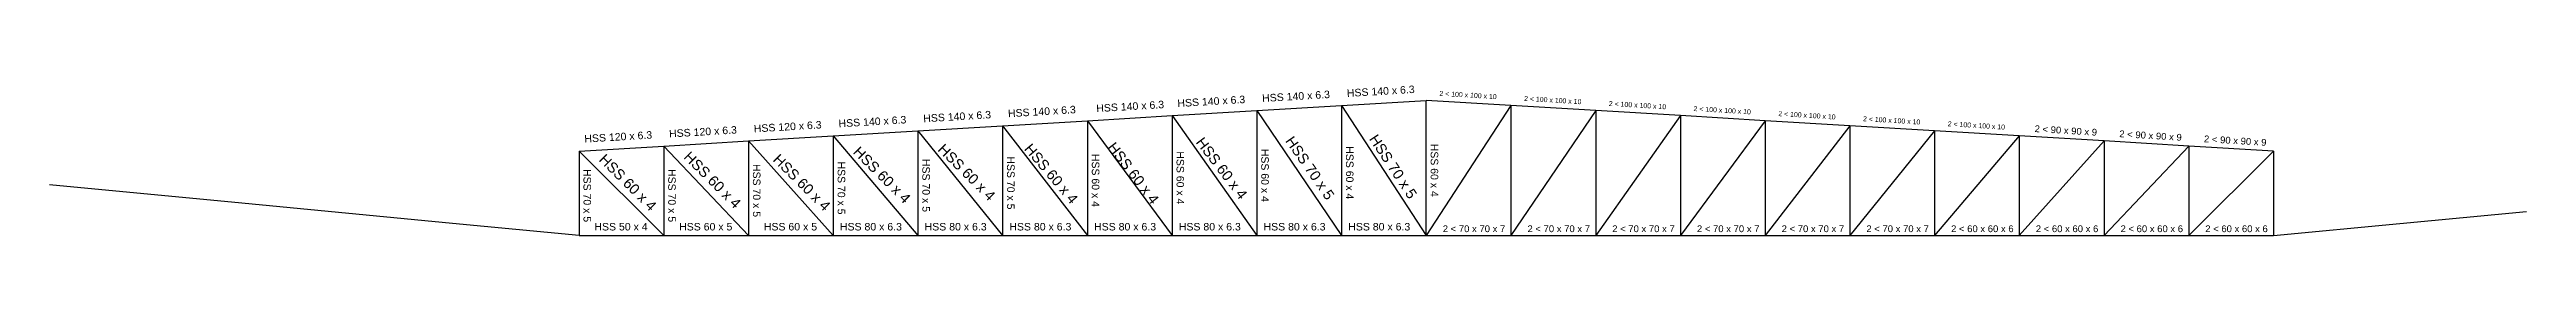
# Model space of a CAD drawing. Header units: inches. Extents: x -15 to 2803056, y 0 to 866270.
# Drawn here: x 734491 to 792964, y 231239 to 234795 of the extents above; entities that cross this region are included whole.
import ezdxf

# ---------------------------------------------------------------- set-up
doc = ezdxf.new("R2010")
doc.units = ezdxf.units.IN
doc.header["$LTSCALE"] = 100
doc.header["$MEASUREMENT"] = 0
doc.layers.add('initial layout', color=7, linetype='Continuous')
doc.layers.add('sections', color=3, linetype='Continuous')
doc.styles.get("Standard").update_dxf_attribs({"font": 'arial.ttf'})

msp = doc.modelspace()

# ---------------------------------------------------------------- texts
at = {"layer": 'sections'}
for s, height, rotation, p in [('HSS 140 x 6.3', 177.94912, 3.43363037, (761121.616, 234281.222)), ('HSS 140 x 6.3', 177.94912, 3.43363037, (763121.616, 234401.222)), ('HSS 140 x 6.3', 177.94912, 3.43363037, (765121.616, 234521.222)), ('2 < 100 x 100 x 10', 117.42551, 356.56636964, (767298.801, 234549.072)), ('2 < 100 x 100 x 10', 117.42551, 356.56636964, (769298.801, 234429.072)), ('HSS 120 x 6.3', 177.94912, 3.43363037, (751121.616, 233681.222)), ('HSS 140 x 6.3', 177.94912, 3.43363037, (753121.616, 233801.222)), ('HSS 140 x 6.3', 177.94912, 3.43363037, (755121.616, 233921.222)), ('HSS 140 x 6.3', 177.94912, 3.43363037, (757121.616, 234041.222)), ('HSS 140 x 6.3', 177.94912, 3.43363037, (759206.166, 234161.222)), ('2 < 100 x 100 x 10', 117.42551, 356.56636964, (771298.801, 234309.072)), ('2 < 100 x 100 x 10', 117.42551, 356.56636964, (773298.801, 234189.072)), ('2 < 100 x 100 x 10', 117.42551, 356.56636964, (775298.801, 234069.072)), ('2 < 100 x 100 x 10', 117.42551, 356.56636964, (777298.801, 233949.072)), ('2 < 100 x 100 x 10', 117.42551, 356.56636964, (779298.801, 233829.072)), ('HSS 120 x 6.3', 177.94912, 3.43363037, (747121.616, 233441.222)), ('HSS 120 x 6.3', 177.94912, 3.43363037, (749121.616, 233561.222)), ('HSS 60 x 4', 244.9446, 315, (753443.242, 233201.106)), ('HSS 60 x 4', 244.9446, 315, (755443.242, 233261.106)), ('HSS 60 x 4', 244.9446, 310.24432965, (757485.035, 233285.397)), ('HSS 60 x 4', 244.9446, 307.57446214, (759451.074, 233327.508)), ('HSS 60 x 4', 244.9446, 307.45023937, (761538.469, 233446.164)), ('HSS 70 x 5', 244.9446, 304.69699567, (763652.431, 233480.668)), ('HSS 60 x 4', 177.9491, 270, (765095.91, 233354.071)), ('HSS 70 x 5', 244.9446, 303.36235379, (765631.294, 233529.054)), ('HSS 60 x 4', 177.9491, 270, (767095.91, 233414.071)), ('2 < 90 x 90 x 9', 160.41277, 356.56636964, (781347.784, 233691.339)), ('2 < 90 x 90 x 9', 160.41277, 356.56636964, (783347.784, 233571.339)), ('2 < 90 x 90 x 9', 160.41277, 356.56636964, (785347.784, 233451.339)), ('HSS 70 x 5', 177.9491, 270, (747095.91, 232814.071)), ('HSS 60 x 4', 244.9446, 315, (747443.242, 233021.106)), ('HSS 70 x 5', 177.9491, 270, (749095.91, 232814.071)), ('HSS 60 x 4', 244.9446, 315, (749443.242, 233081.106)), ('HSS 70 x 5', 177.9491, 270, (751095.91, 232934.071)), ('HSS 60 x 4', 244.9446, 315, (751550.384, 233021.106)), ('HSS 70 x 5', 177.9491, 270, (753095.91, 232994.071)), ('HSS 70 x 5', 177.9491, 270, (755095.91, 233054.071)), ('HSS 70 x 5', 177.9491, 270, (757095.91, 233114.071)), ('HSS 60 x 4', 177.9491, 270, (759095.91, 233174.071)), ('HSS 60 x 4', 177.9491, 270, (761095.91, 233234.071)), ('HSS 60 x 4', 177.9491, 270, (763095.91, 233294.071)), ('HSS 50 x 4', 177.9491, 0, (747353.278, 231359.852)), ('HSS 60 x 5', 177.9491, 0, (749353.278, 231359.852)), ('HSS 60 x 5', 177.9491, 0, (751353.278, 231359.852)), ('HSS 80 x 6.3', 177.94912, 0, (753149.183, 231359.852)), ('HSS 80 x 6.3', 177.94912, 0, (755149.183, 231359.852)), ('HSS 80 x 6.3', 177.94912, 0, (757149.183, 231359.852)), ('HSS 80 x 6.3', 177.94912, 0, (759149.183, 231359.852)), ('HSS 80 x 6.3', 177.94912, 0, (761149.183, 231359.852)), ('HSS 80 x 6.3', 177.94912, 0, (763149.183, 231359.852)), ('HSS 80 x 6.3', 177.94912, 0, (765149.183, 231359.852)), ('2 < 70 x 70 x 7', 160.41277, 0, (767380.71, 231319.885)), ('2 < 70 x 70 x 7', 160.41277, 0, (769380.71, 231319.885)), ('2 < 70 x 70 x 7', 160.41277, 0, (771380.71, 231319.885)), ('2 < 70 x 70 x 7', 160.41277, 0, (773380.71, 231319.885)), ('2 < 70 x 70 x 7', 160.41277, 0, (775380.71, 231319.885)), ('2 < 70 x 70 x 7', 160.41277, 0, (777380.71, 231319.885)), ('2 < 60 x 60 x 6', 160.41277, 0, (779380.71, 231319.885)), ('2 < 60 x 60 x 6', 160.41277, 0, (781380.71, 231319.885)), ('2 < 60 x 60 x 6', 160.41277, 0, (783380.71, 231319.885)), ('2 < 60 x 60 x 6', 160.41277, 0, (785380.71, 231319.885))]:
    msp.add_text(s, height=height, rotation=rotation, dxfattribs=at).set_placement(p)

# ---------------------------------------------------------------- linework, layer by layer
at = {"layer": 'initial layout'}
for p, q in [((756991.043, 233838.501), (758991.043, 233958.501)), ((758991.043, 233958.501), (760991.043, 234078.501)), ((758991.043, 233958.501), (758991.043, 231238.501)), ((758991.043, 233958.501), (760991.043, 231238.501)), ((760991.043, 234078.501), (762991.043, 234198.501)), ((760991.043, 234078.501), (760991.043, 231238.501)), ((760991.043, 234078.501), (762991.043, 231238.501)), ((762991.043, 234198.501), (764991.043, 234318.501)), ((762991.043, 234198.501), (762991.043, 231238.501)), ((762991.043, 234198.501), (764991.043, 231238.501)), ((764991.043, 234318.501), (766991.043, 234438.501)), ((764991.043, 234318.501), (764991.043, 231238.501)), ((764991.043, 234318.501), (766991.043, 231238.501)), ((766991.043, 231238.501), (766991.043, 234438.501)), ((766991.043, 231238.501), (766991.043, 234438.501)), ((768991.043, 234318.501), (766991.043, 234438.501)), ((768991.043, 234318.501), (766991.043, 231238.501)), ((768991.043, 234318.501), (768991.043, 231238.501)), ((770991.043, 234198.501), (768991.043, 234318.501)), ((770991.043, 234198.501), (768991.043, 231238.501)), ((770991.043, 234198.501), (770991.043, 231238.501)), ((772991.043, 234078.501), (770991.043, 234198.501)), ((772991.043, 234078.501), (770991.043, 231238.501)), ((772991.043, 234078.501), (772991.043, 231238.501)), ((774991.043, 233958.501), (772991.043, 234078.501)), ((774991.043, 233958.501), (772991.043, 231238.501)), ((774991.043, 233958.501), (774991.043, 231238.501)), ((776991.043, 233838.501), (774991.043, 233958.501)), ((746991.043, 233238.501), (748991.043, 233358.501)), ((748991.043, 233358.501), (750991.043, 233478.501)), ((748991.043, 233358.501), (748991.043, 231238.501)), ((748991.043, 233358.501), (750991.043, 231238.501)), ((750991.043, 233478.501), (752991.043, 233598.501)), ((750991.043, 233478.501), (750991.043, 231238.501)), ((750991.043, 233478.501), (752991.043, 231238.501)), ((752991.043, 233598.501), (754991.043, 233718.501)), ((752991.043, 233598.501), (752991.043, 231238.501)), ((752991.043, 233598.501), (754991.043, 231238.501)), ((754991.043, 233718.501), (756991.043, 233838.501)), ((754991.043, 233718.501), (754991.043, 231238.501)), ((754991.043, 233718.501), (756991.043, 231238.501)), ((756991.043, 233838.501), (756991.043, 231238.501)), ((756991.043, 233838.501), (758991.043, 231238.501)), ((776991.043, 233838.501), (774991.043, 231238.501)), ((776991.043, 233838.501), (776991.043, 231238.501)), ((778991.043, 233718.501), (776991.043, 233838.501)), ((778991.043, 233718.501), (776991.043, 231238.501)), ((778991.043, 233718.501), (778991.043, 231238.501)), ((780991.043, 233598.501), (778991.043, 233718.501)), ((780991.043, 233598.501), (778991.043, 231238.501)), ((780991.043, 233598.501), (780991.043, 231238.501)), ((782991.043, 233478.501), (780991.043, 233598.501)), ((782991.043, 233478.501), (780991.043, 231238.501)), ((782991.043, 233478.501), (782991.043, 231238.501)), ((784991.043, 233358.501), (782991.043, 233478.501)), ((784991.043, 233358.501), (782991.043, 231238.501)), ((784991.043, 233358.501), (784991.043, 231238.501)), ((786991.043, 233238.501), (784991.043, 233358.501)), ((746991.043, 233238.501), (746991.043, 231238.501)), ((746991.043, 233238.501), (748991.043, 231238.501)), ((786991.043, 233238.501), (784991.043, 231238.501)), ((786991.043, 233238.501), (786991.043, 231238.501)), ((739027.654, 232002.987), (734491.043, 232438.501)), ((744004.772, 231525.183), (739027.654, 232002.987)), ((789977.314, 231525.183), (792963.585, 231811.865)), ((746991.043, 231238.501), (744004.772, 231525.183)), ((746991.043, 231238.501), (748991.043, 231238.501)), ((748991.043, 231238.501), (750991.043, 231238.501)), ((750991.043, 231238.501), (752991.043, 231238.501)), ((752991.043, 231238.501), (754991.043, 231238.501)), ((754991.043, 231238.501), (756991.043, 231238.501)), ((756991.043, 231238.501), (758991.043, 231238.501)), ((758991.043, 231238.501), (760991.043, 231238.501)), ((760991.043, 231238.501), (762991.043, 231238.501)), ((762991.043, 231238.501), (764991.043, 231238.501)), ((764991.043, 231238.501), (766991.043, 231238.501)), ((766991.043, 231238.501), (768991.043, 231238.501)), ((768991.043, 231238.501), (770991.043, 231238.501)), ((770991.043, 231238.501), (772991.043, 231238.501)), ((772991.043, 231238.501), (774991.043, 231238.501)), ((774991.043, 231238.501), (776991.043, 231238.501)), ((776991.043, 231238.501), (778991.043, 231238.501)), ((778991.043, 231238.501), (780991.043, 231238.501)), ((780991.043, 231238.501), (782991.043, 231238.501)), ((782991.043, 231238.501), (784991.043, 231238.501)), ((784991.043, 231238.501), (786991.043, 231238.501)), ((786991.043, 231238.501), (789977.314, 231525.183))]:
    msp.add_line(p, q, dxfattribs=at)

msp.set_redraw_order([(e.dxf.handle, doc.entitydb.next_handle()) for e in msp.query("TEXT MTEXT ATTDEF DIMENSION ARC_DIMENSION")])  # texts and dimensions are drawn at this point

doc.saveas('drawing.dxf')
